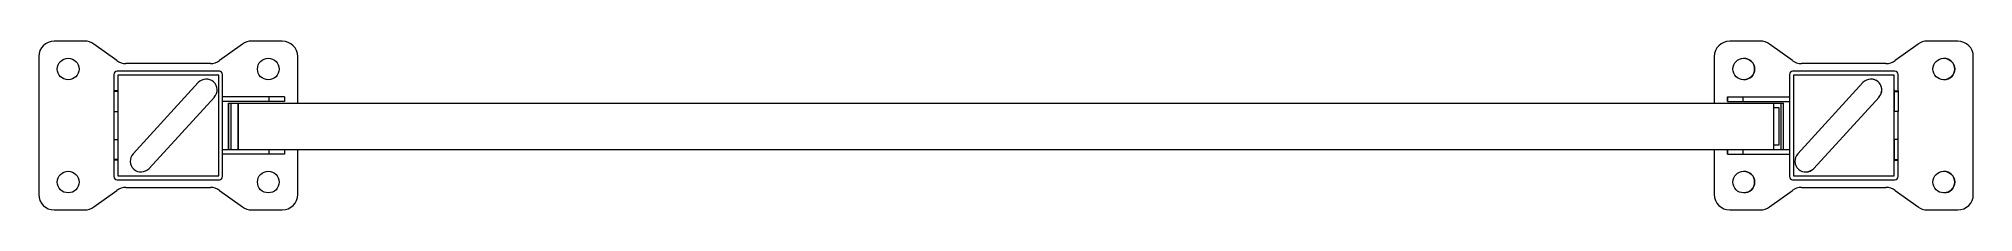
# Model space of a CAD drawing. Header units: millimetres. Extents: x -315 to 932, y -136 to -27.
import ezdxf

# ---------------------------------------------------------------- set-up
doc = ezdxf.new("R2010")
doc.units = ezdxf.units.MM

msp = doc.modelspace()

# ---------------------------------------------------------------- linework, layer by layer
at = {"color": 7, "linetype": 'Continuous', "lineweight": 15}
for p, q in [((-315, -37.3), (-315, -126.3)), ((-285.3, -27.3), (-305, -27.3)), ((-264.6, -39.9), (-279.4, -29.2)), ((-183.6, -29.2), (-198.4, -39.9)), ((-158, -27.3), (-177.8, -27.3)), ((-148, -67.3), (-148, -37.3)), ((765, -37.3), (765, -67.3)), ((765, -37.3), (765, -67.3)), ((765, -37.3), (765, -37.3)), ((794.7, -27.3), (775, -27.3)), ((815.4, -39.9), (800.6, -29.2)), ((896.4, -29.2), (881.6, -39.9)), ((896.4, -29.2), (881.6, -39.9)), ((896.4, -29.2), (896.4, -29.2)), ((922, -27.3), (902.2, -27.3)), ((932, -126.3), (932, -37.3)), ((-266.5, -48.8), (-266.5, -114.8)), ((-198.5, -46.8), (-264.5, -46.8)), ((-199, -49.3), (-264, -49.3)), ((-264, -49.3), (-264, -114.3)), ((-204.3, -41.8), (-258.8, -41.8)), ((-199, -114.3), (-199, -49.3)), ((-196.5, -114.8), (-196.5, -48.8)), ((813.5, -48.8), (813.5, -48.8)), ((813.5, -48.8), (813.5, -114.8)), ((813.5, -48.8), (813.5, -63.3)), ((881.5, -46.8), (815.5, -46.8)), ((881, -49.3), (816, -49.3)), ((816, -49.3), (816, -114.3)), ((875.7, -41.8), (821.2, -41.8)), ((881, -59.5), (881, -49.3)), ((881, -114.3), (881, -49.3)), ((881.6, -39.9), (881.6, -39.9)), ((883.5, -59.5), (883.5, -48.8)), ((-264, -59.5), (-266.5, -59.5)), ((-264, -59.8), (-266.5, -59.8)), ((-212.2, -54.1), (-254.2, -100.1)), ((860.8, -54.1), (818.8, -100.1)), ((881, -58.8), (881, -60.3)), ((881, -59.8), (881, -58.8)), ((881, -58.8), (881, -60.3)), ((881, -59.8), (881, -58.8)), ((881, -58.8), (881, -60.3)), ((881, -59.8), (881, -58.8)), ((881, -58.8), (881, -60.3)), ((881, -59.8), (881, -58.8)), ((881, -58.8), (881, -60.3)), ((881, -59.8), (881, -58.8)), ((881, -58.8), (881, -60.3)), ((881, -59.8), (881, -58.8)), ((881, -58.8), (881, -60.3)), ((881, -59.8), (881, -58.8)), ((881, -58.8), (881, -60.3)), ((881, -59.8), (881, -58.8)), ((881, -58.8), (881, -60.3)), ((881, -59.8), (881, -58.8)), ((881, -58.8), (881, -60.3)), ((881, -59.8), (881, -58.8)), ((881, -58.8), (881, -60.3)), ((881, -59.8), (881, -58.8)), ((881, -58.8), (881, -60.3)), ((881, -59.8), (881, -58.8)), ((881, -58.8), (881, -60.3)), ((881, -59.8), (881, -58.8)), ((881, -58.8), (881, -60.3)), ((881, -59.8), (881, -58.8)), ((881, -58.8), (881, -60.3)), ((881, -59.8), (881, -58.8)), ((881, -58.8), (881, -60.3)), ((881, -59.8), (881, -58.8)), ((881, -58.8), (881, -60.3)), ((881, -59.8), (881, -58.8)), ((881, -58.8), (881, -60.3)), ((881, -59.8), (881, -58.8)), ((881, -58.8), (881, -60.3)), ((881, -59.8), (881, -58.8)), ((881, -58.8), (881, -60.3)), ((881, -59.8), (881, -58.8)), ((881, -58.8), (881, -60.3)), ((881, -59.8), (881, -58.8)), ((881, -58.8), (881, -60.3)), ((881, -59.8), (881, -58.8)), ((881, -58.8), (881, -60.3)), ((881, -59.8), (881, -58.8)), ((881, -58.8), (881, -60.3)), ((881, -59.8), (881, -58.8)), ((881, -58.8), (881, -60.3)), ((881, -59.8), (881, -58.8)), ((881, -58.8), (881, -60.3)), ((881, -59.8), (881, -58.8)), ((881, -58.8), (881, -60.3)), ((881, -59.8), (881, -58.8)), ((881, -58.8), (881, -60.3)), ((881, -59.8), (881, -58.8)), ((881, -58.8), (881, -60.3)), ((881, -59.8), (881, -58.8)), ((881, -58.8), (881, -60.3)), ((881, -59.8), (881, -58.8)), ((881, -58.8), (881, -60.3)), ((881, -59.8), (881, -58.8)), ((881, -58.8), (881, -60.3)), ((881, -59.8), (881, -58.8)), ((881, -58.8), (881, -60.3)), ((881, -59.8), (881, -58.8)), ((881, -58.8), (881, -60.3)), ((881, -59.8), (881, -58.8)), ((881, -58.8), (881, -60.3)), ((881, -59.8), (881, -58.8)), ((881, -58.8), (881, -60.3)), ((881, -59.8), (881, -58.8)), ((881, -58.8), (881, -60.3)), ((881, -59.8), (881, -58.8)), ((881, -58.8), (881, -60.3)), ((881, -59.8), (881, -58.8)), ((881, -58.8), (881, -60.3)), ((881, -59.8), (881, -58.8)), ((881, -58.8), (881, -60.3)), ((881, -59.8), (881, -58.8)), ((881, -58.8), (881, -60.3)), ((881, -59.8), (881, -58.8)), ((881, -58.8), (881, -60.3)), ((881, -59.8), (881, -58.8)), ((881, -58.8), (881, -60.3)), ((881, -59.8), (881, -58.8)), ((881, -58.8), (881, -60.3)), ((881, -59.8), (881, -58.8)), ((881, -58.8), (881, -60.3)), ((881, -59.8), (881, -58.8)), ((881, -58.8), (881, -60.3)), ((881, -59.8), (881, -58.8)), ((881, -58.8), (881, -60.3)), ((881, -59.8), (881, -58.8)), ((881, -58.8), (881, -60.3)), ((881, -59.8), (881, -58.8)), ((881, -58.8), (881, -60.3)), ((881, -59.8), (881, -58.8)), ((881, -58.8), (881, -60.3)), ((881, -59.8), (881, -58.8)), ((881, -58.8), (881, -60.3)), ((881, -59.8), (881, -58.8)), ((881, -58.8), (881, -60.3)), ((881, -59.8), (881, -58.8)), ((881, -58.8), (881, -60.3)), ((881, -59.8), (881, -58.8)), ((881, -59.5), (883.5, -59.5)), ((881, -59.8), (881, -59.5)), ((881, -59.8), (883.5, -59.8)), ((881, -72.8), (881, -59.8)), ((881, -72.8), (881, -59.8)), ((881, -72.8), (881, -59.8)), ((881, -72.8), (881, -59.8)), ((881, -72.8), (881, -59.8)), ((881, -72.8), (881, -59.8)), ((881, -72.8), (881, -59.8)), ((881, -72.8), (881, -59.8)), ((881, -72.8), (881, -59.8)), ((881, -72.8), (881, -59.8)), ((881, -72.8), (881, -59.8)), ((881, -72.8), (881, -59.8)), ((881, -72.8), (881, -59.8)), ((881, -72.8), (881, -59.8)), ((881, -72.8), (881, -59.8)), ((881, -72.8), (881, -59.8)), ((881, -72.8), (881, -59.8)), ((881, -72.8), (881, -59.8)), ((881, -72.8), (881, -59.8)), ((881, -72.8), (881, -59.8)), ((881, -72.8), (881, -59.8)), ((881, -72.8), (881, -59.8)), ((881, -72.8), (881, -59.8)), ((881, -72.8), (881, -59.8)), ((881, -72.8), (881, -59.8)), ((881, -72.8), (881, -59.8)), ((881, -72.8), (881, -59.8)), ((881, -72.8), (881, -59.8)), ((881, -72.8), (881, -59.8)), ((881, -72.8), (881, -59.8)), ((881, -72.8), (881, -59.8)), ((881, -72.8), (881, -59.8)), ((881, -72.8), (881, -59.8)), ((881, -72.8), (881, -59.8)), ((881, -72.8), (881, -59.8)), ((881, -72.8), (881, -59.8)), ((881, -72.8), (881, -59.8)), ((881, -72.8), (881, -59.8)), ((881, -72.8), (881, -59.8)), ((881, -72.8), (881, -59.8)), ((881, -72.8), (881, -59.8)), ((881, -72.8), (881, -59.8)), ((881, -72.8), (881, -59.8)), ((881, -72.8), (881, -59.8)), ((881, -72.8), (881, -59.8)), ((881, -72.8), (881, -59.8)), ((881, -72.8), (881, -59.8)), ((881, -72.8), (881, -59.8)), ((881, -72.8), (881, -59.8)), ((881, -72.8), (881, -59.8)), ((881, -72.8), (881, -59.8)), ((881, -72.8), (881, -59.8)), ((881, -72.8), (881, -59.8)), ((881, -72.8), (881, -59.8)), ((881, -59.8), (881, -59.8)), ((881, -59.8), (881, -59.8)), ((881, -59.8), (881, -59.8)), ((881, -59.8), (881, -59.8)), ((881, -59.8), (881, -59.8)), ((881, -59.8), (881, -59.8)), ((881, -59.8), (881, -59.8)), ((881, -59.8), (881, -59.8)), ((881, -59.8), (881, -59.8)), ((881, -59.8), (881, -59.8)), ((881, -59.8), (881, -59.8)), ((881, -59.8), (881, -59.8)), ((881, -59.8), (881, -59.8)), ((881, -59.8), (881, -59.8)), ((881, -59.8), (881, -59.8)), ((881, -59.8), (881, -59.8)), ((881, -59.8), (881, -59.8)), ((881, -59.8), (881, -59.8)), ((881, -59.8), (881, -59.8)), ((881, -59.8), (881, -59.8)), ((881, -59.8), (881, -59.8)), ((881, -59.8), (881, -59.8)), ((881, -59.8), (881, -59.8)), ((881, -59.8), (881, -59.8)), ((881, -59.8), (881, -59.8)), ((881, -59.8), (881, -59.8)), ((881, -59.8), (881, -59.8)), ((881, -59.8), (881, -59.8)), ((881, -59.8), (881, -59.8)), ((881, -59.8), (881, -59.8)), ((881, -59.8), (881, -59.8)), ((881, -59.8), (881, -59.8)), ((881, -59.8), (881, -59.8)), ((881, -59.8), (881, -59.8)), ((881, -59.8), (881, -59.8)), ((881, -59.8), (881, -59.8)), ((881, -59.8), (881, -59.8)), ((881, -59.8), (881, -59.8)), ((881, -59.8), (881, -59.8)), ((881, -59.8), (881, -59.8)), ((881, -59.8), (881, -59.8)), ((881, -59.8), (881, -59.8)), ((881, -59.8), (881, -59.8)), ((881, -59.8), (881, -59.8)), ((881, -59.8), (881, -59.8)), ((881, -59.8), (881, -59.8)), ((881, -59.8), (881, -59.8)), ((881, -59.8), (881, -59.8)), ((881, -59.8), (881, -59.8)), ((881, -59.8), (881, -59.8)), ((881, -59.8), (881, -59.8)), ((881, -59.8), (881, -59.8)), ((881, -59.8), (881, -59.8)), ((881, -60.8), (881, -65.8)), ((881, -60.8), (881, -60.8)), ((881, -60.8), (881, -65.8)), ((881, -60.8), (881, -60.8)), ((881, -60.8), (881, -65.8)), ((881, -60.8), (881, -60.8)), ((881, -60.8), (881, -65.8)), ((881, -60.8), (881, -60.8)), ((881, -60.8), (881, -65.8)), ((881, -60.8), (881, -60.8)), ((881, -60.8), (881, -65.8)), ((881, -60.8), (881, -60.8)), ((881, -60.8), (881, -65.8)), ((881, -60.8), (881, -60.8)), ((881, -60.8), (881, -65.8)), ((881, -60.8), (881, -60.8)), ((881, -60.8), (881, -65.8)), ((881, -60.8), (881, -60.8)), ((881, -60.8), (881, -65.8)), ((881, -60.8), (881, -60.8)), ((881, -60.8), (881, -65.8)), ((881, -60.8), (881, -60.8)), ((881, -60.8), (881, -65.8)), ((881, -60.8), (881, -60.8)), ((881, -60.8), (881, -65.8)), ((881, -60.8), (881, -60.8)), ((881, -60.8), (881, -65.8)), ((881, -60.8), (881, -60.8)), ((881, -60.8), (881, -65.8)), ((881, -60.8), (881, -60.8)), ((881, -60.8), (881, -65.8)), ((881, -60.8), (881, -60.8)), ((881, -60.8), (881, -65.8)), ((881, -60.8), (881, -60.8)), ((881, -60.8), (881, -65.8)), ((881, -60.8), (881, -60.8)), ((881, -60.8), (881, -65.8)), ((881, -60.8), (881, -60.8)), ((881, -60.8), (881, -65.8)), ((881, -60.8), (881, -60.8)), ((881, -60.8), (881, -65.8)), ((881, -60.8), (881, -60.8)), ((881, -60.8), (881, -65.8)), ((881, -60.8), (881, -60.8)), ((881, -60.8), (881, -65.8)), ((881, -60.8), (881, -60.8)), ((881, -60.8), (881, -65.8)), ((881, -60.8), (881, -60.8)), ((881, -60.8), (881, -65.8)), ((881, -60.8), (881, -60.8)), ((881, -60.8), (881, -65.8)), ((881, -60.8), (881, -60.8)), ((881, -60.8), (881, -65.8)), ((881, -60.8), (881, -60.8)), ((881, -60.8), (881, -65.8)), ((881, -60.8), (881, -60.8)), ((881, -60.8), (881, -65.8)), ((881, -60.8), (881, -60.8)), ((881, -60.8), (881, -65.8)), ((881, -60.8), (881, -60.8)), ((881, -60.8), (881, -65.8)), ((881, -60.8), (881, -60.8)), ((881, -60.8), (881, -65.8)), ((881, -60.8), (881, -60.8)), ((881, -60.8), (881, -65.8)), ((881, -60.8), (881, -60.8)), ((881, -60.8), (881, -65.8)), ((881, -60.8), (881, -60.8)), ((881, -60.8), (881, -65.8)), ((881, -60.8), (881, -60.8)), ((881, -60.8), (881, -65.8)), ((881, -60.8), (881, -60.8)), ((881, -60.8), (881, -65.8)), ((881, -60.8), (881, -60.8)), ((881, -60.8), (881, -65.8)), ((881, -60.8), (881, -60.8)), ((881, -60.8), (881, -65.8)), ((881, -60.8), (881, -60.8)), ((881, -60.8), (881, -65.8)), ((881, -60.8), (881, -60.8)), ((881, -60.8), (881, -65.8)), ((881, -60.8), (881, -60.8)), ((881, -60.8), (881, -65.8)), ((881, -60.8), (881, -60.8)), ((881, -60.8), (881, -65.8)), ((881, -60.8), (881, -60.8)), ((881, -60.8), (881, -65.8)), ((881, -60.8), (881, -60.8)), ((881, -60.8), (881, -65.8)), ((881, -60.8), (881, -60.8)), ((881, -60.8), (881, -65.8)), ((881, -60.8), (881, -60.8)), ((881, -60.8), (881, -65.8)), ((881, -60.8), (881, -60.8)), ((881, -60.8), (881, -65.8)), ((881, -60.8), (881, -60.8)), ((881, -60.8), (881, -65.8)), ((881, -60.8), (881, -60.8)), ((881, -60.8), (881, -65.8)), ((881, -60.8), (881, -60.8)), ((881, -60.8), (881, -65.8)), ((881, -60.8), (881, -60.8)), ((881, -60.8), (881, -65.8)), ((881, -60.8), (881, -60.8)), ((881, -60.8), (881, -65.8)), ((881, -60.8), (881, -60.8)), ((883.5, -59.5), (883.5, -59.8)), ((883.5, -59.8), (883.5, -72.8)), ((-266.5, -72.8), (-264, -72.8)), ((-243.8, -109.5), (-201.8, -63.5)), ((-156.5, -63.3), (-196.5, -63.3)), ((-156.5, -66.3), (-196.5, -66.3)), ((-192.7, -97.3), (-192.7, -67.3)), ((-192.7, -67.3), (809.7, -67.3)), ((-192.7, -67.3), (-192.7, -97.3)), ((-191.1, -67.3), (-191.1, -97.3)), ((-186.5, -97.3), (-186.5, -67.3)), ((-186.5, -67.3), (-186.5, -97.3)), ((-186.5, -94.8), (-186.5, -69.8)), ((-186.5, -69.8), (-186.5, -69.8)), ((-186.5, -69.8), (-186.5, -94.8)), ((-166.5, -66.3), (-166.5, -63.3)), ((-156.5, -63.3), (-156.5, -66.3)), ((773.5, -66.3), (773.5, -63.3)), ((773.5, -63.3), (813.5, -63.3)), ((773.5, -63.3), (773.5, -66.3)), ((773.5, -66.3), (773.5, -63.3)), ((773.5, -63.3), (773.5, -66.3)), ((773.5, -63.3), (773.5, -63.3)), ((773.5, -66.3), (773.5, -63.3)), ((773.5, -63.3), (773.5, -66.3)), ((773.5, -63.3), (773.5, -63.3)), ((773.5, -66.3), (773.5, -63.3)), ((773.5, -63.3), (773.5, -66.3)), ((773.5, -63.3), (773.5, -63.3)), ((773.5, -66.3), (813.5, -66.3)), ((773.5, -66.3), (773.5, -66.3)), ((783.5, -63.3), (783.5, -66.3)), ((803.5, -97.3), (803.5, -67.3)), ((806.9, -70.3), (803.5, -70.3)), ((806.9, -94.3), (806.9, -70.3)), ((808.1, -97.3), (808.1, -67.3)), ((809.7, -97.3), (809.7, -67.3)), ((813.5, -63.3), (813.5, -66.3)), ((813.5, -66.3), (813.5, -97.3)), ((829.2, -109.5), (871.2, -63.5)), ((871.2, -63.5), (829.2, -109.5)), ((871.2, -63.5), (871.2, -63.5)), ((881, -65.8), (881, -65.8)), ((881, -65.8), (881, -65.8)), ((881, -65.8), (881, -65.8)), ((881, -65.8), (881, -65.8)), ((881, -65.8), (881, -65.8)), ((881, -65.8), (881, -65.8)), ((881, -65.8), (881, -65.8)), ((881, -65.8), (881, -65.8)), ((881, -65.8), (881, -65.8)), ((881, -65.8), (881, -65.8)), ((881, -65.8), (881, -65.8)), ((881, -65.8), (881, -65.8)), ((881, -65.8), (881, -65.8)), ((881, -65.8), (881, -65.8)), ((881, -65.8), (881, -65.8)), ((881, -65.8), (881, -65.8)), ((881, -65.8), (881, -65.8)), ((881, -65.8), (881, -65.8)), ((881, -65.8), (881, -65.8)), ((881, -65.8), (881, -65.8)), ((881, -65.8), (881, -65.8)), ((881, -65.8), (881, -65.8)), ((881, -65.8), (881, -65.8)), ((881, -65.8), (881, -65.8)), ((881, -65.8), (881, -65.8)), ((881, -65.8), (881, -65.8)), ((881, -65.8), (881, -65.8)), ((881, -65.8), (881, -65.8)), ((881, -65.8), (881, -65.8)), ((881, -65.8), (881, -65.8)), ((881, -65.8), (881, -65.8)), ((881, -65.8), (881, -65.8)), ((881, -65.8), (881, -65.8)), ((881, -65.8), (881, -65.8)), ((881, -65.8), (881, -65.8)), ((881, -65.8), (881, -65.8)), ((881, -65.8), (881, -65.8)), ((881, -65.8), (881, -65.8)), ((881, -65.8), (881, -65.8)), ((881, -65.8), (881, -65.8)), ((881, -65.8), (881, -65.8)), ((881, -65.8), (881, -65.8)), ((881, -65.8), (881, -65.8)), ((881, -65.8), (881, -65.8)), ((881, -65.8), (881, -65.8)), ((881, -65.8), (881, -65.8)), ((881, -65.8), (881, -65.8)), ((881, -65.8), (881, -65.8)), ((881, -65.8), (881, -65.8)), ((881, -65.8), (881, -65.8)), ((881, -65.8), (881, -65.8)), ((881, -65.8), (881, -65.8)), ((881, -65.8), (881, -65.8)), ((881, -66.8), (881, -72.8)), ((881, -66.8), (881, -72.8)), ((881, -66.8), (881, -72.8)), ((881, -66.8), (881, -72.8)), ((881, -66.8), (881, -72.8)), ((881, -66.8), (881, -72.8)), ((881, -66.8), (881, -72.8)), ((881, -66.8), (881, -72.8)), ((881, -66.8), (881, -72.8)), ((881, -66.8), (881, -72.8)), ((881, -66.8), (881, -72.8)), ((881, -66.8), (881, -72.8)), ((881, -66.8), (881, -72.8)), ((881, -66.8), (881, -72.8)), ((881, -66.8), (881, -72.8)), ((881, -66.8), (881, -72.8)), ((881, -66.8), (881, -72.8)), ((881, -66.8), (881, -72.8)), ((881, -66.8), (881, -72.8)), ((881, -66.8), (881, -72.8)), ((881, -66.8), (881, -72.8)), ((881, -66.8), (881, -72.8)), ((881, -66.8), (881, -72.8)), ((881, -66.8), (881, -72.8)), ((881, -66.8), (881, -72.8)), ((881, -66.8), (881, -72.8)), ((881, -66.8), (881, -72.8)), ((881, -66.8), (881, -72.8)), ((881, -66.8), (881, -72.8)), ((881, -66.8), (881, -72.8)), ((881, -66.8), (881, -72.8)), ((881, -66.8), (881, -72.8)), ((881, -66.8), (881, -72.8)), ((881, -66.8), (881, -72.8)), ((881, -66.8), (881, -72.8)), ((881, -66.8), (881, -72.8)), ((881, -66.8), (881, -72.8)), ((881, -66.8), (881, -72.8)), ((881, -66.8), (881, -72.8)), ((881, -66.8), (881, -72.8)), ((881, -66.8), (881, -72.8)), ((881, -66.8), (881, -72.8)), ((881, -66.8), (881, -72.8)), ((881, -66.8), (881, -72.8)), ((881, -66.8), (881, -72.8)), ((881, -66.8), (881, -72.8)), ((881, -66.8), (881, -72.8)), ((881, -66.8), (881, -72.8)), ((881, -66.8), (881, -72.8)), ((881, -66.8), (881, -72.8)), ((881, -66.8), (881, -72.8)), ((881, -66.8), (881, -72.8)), ((881, -66.8), (881, -72.8)), ((881, -90.8), (881, -72.8)), ((883.5, -72.8), (881, -72.8)), ((881, -72.8), (881, -72.8)), ((881, -72.8), (881, -72.8)), ((881, -72.8), (881, -72.8)), ((881, -72.8), (881, -72.8)), ((881, -72.8), (881, -72.8)), ((881, -72.8), (881, -72.8)), ((881, -72.8), (881, -72.8)), ((881, -72.8), (881, -72.8)), ((881, -72.8), (881, -72.8)), ((881, -72.8), (881, -72.8)), ((881, -72.8), (881, -72.8)), ((881, -72.8), (881, -72.8)), ((881, -72.8), (881, -72.8)), ((881, -72.8), (881, -72.8)), ((881, -72.8), (881, -72.8)), ((881, -72.8), (881, -72.8)), ((881, -72.8), (881, -72.8)), ((881, -72.8), (881, -72.8)), ((881, -72.8), (881, -72.8)), ((881, -72.8), (881, -72.8)), ((881, -72.8), (881, -72.8)), ((881, -72.8), (881, -72.8)), ((881, -72.8), (881, -72.8)), ((881, -72.8), (881, -72.8)), ((881, -72.8), (881, -72.8)), ((881, -72.8), (881, -72.8)), ((881, -72.8), (881, -72.8)), ((881, -72.8), (881, -72.8)), ((881, -72.8), (881, -72.8)), ((881, -72.8), (881, -72.8)), ((881, -72.8), (881, -72.8)), ((881, -72.8), (881, -72.8)), ((881, -72.8), (881, -72.8)), ((881, -72.8), (881, -72.8)), ((881, -72.8), (881, -72.8)), ((881, -72.8), (881, -72.8)), ((881, -72.8), (881, -72.8)), ((881, -72.8), (881, -72.8)), ((881, -72.8), (881, -72.8)), ((881, -72.8), (881, -72.8)), ((881, -72.8), (881, -72.8)), ((881, -72.8), (881, -72.8)), ((881, -72.8), (881, -72.8)), ((881, -72.8), (881, -72.8)), ((881, -72.8), (881, -72.8)), ((881, -72.8), (881, -72.8)), ((881, -72.8), (881, -72.8)), ((881, -72.8), (881, -72.8)), ((881, -72.8), (881, -72.8)), ((881, -72.8), (881, -72.8)), ((881, -72.8), (881, -72.8)), ((881, -72.8), (881, -72.8)), ((881, -72.8), (881, -72.8)), ((883.5, -90.8), (883.5, -72.8)), ((-266.5, -90.8), (-264, -90.8)), ((-196.5, -97.3), (813.5, -97.3)), ((-186.5, -94.8), (-186.5, -94.8)), ((-166.5, -100.3), (-166.5, -97.3)), ((-156.5, -97.3), (-156.5, -100.3)), ((-148, -126.3), (-148, -97.3)), ((765, -97.3), (765, -126.3)), ((765, -97.3), (765, -126.3)), ((773.5, -100.3), (773.5, -97.3)), ((773.5, -97.3), (773.5, -100.3)), ((773.5, -100.3), (773.5, -97.3)), ((773.5, -97.3), (773.5, -100.3)), ((773.5, -100.3), (773.5, -97.3)), ((773.5, -97.3), (773.5, -100.3)), ((773.5, -100.3), (773.5, -97.3)), ((773.5, -97.3), (773.5, -100.3)), ((783.5, -97.3), (783.5, -100.3)), ((803.5, -94.3), (806.9, -94.3)), ((813.5, -97.3), (813.5, -100.3)), ((883.5, -90.8), (881, -90.8)), ((881, -90.8), (881, -103.8)), ((881, -96.8), (881, -90.8)), ((881, -90.8), (881, -90.8)), ((881, -90.8), (881, -103.8)), ((881, -96.8), (881, -90.8)), ((881, -90.8), (881, -90.8)), ((881, -90.8), (881, -103.8)), ((881, -96.8), (881, -90.8)), ((881, -90.8), (881, -90.8)), ((881, -90.8), (881, -103.8)), ((881, -96.8), (881, -90.8)), ((881, -90.8), (881, -90.8)), ((881, -90.8), (881, -103.8)), ((881, -96.8), (881, -90.8)), ((881, -90.8), (881, -90.8)), ((881, -90.8), (881, -103.8)), ((881, -96.8), (881, -90.8)), ((881, -90.8), (881, -90.8)), ((881, -90.8), (881, -103.8)), ((881, -96.8), (881, -90.8)), ((881, -90.8), (881, -90.8)), ((881, -90.8), (881, -103.8)), ((881, -96.8), (881, -90.8)), ((881, -90.8), (881, -90.8)), ((881, -90.8), (881, -103.8)), ((881, -96.8), (881, -90.8)), ((881, -90.8), (881, -90.8)), ((881, -90.8), (881, -103.8)), ((881, -96.8), (881, -90.8)), ((881, -90.8), (881, -90.8)), ((881, -90.8), (881, -103.8)), ((881, -96.8), (881, -90.8)), ((881, -90.8), (881, -90.8)), ((881, -90.8), (881, -103.8)), ((881, -96.8), (881, -90.8)), ((881, -90.8), (881, -90.8)), ((881, -90.8), (881, -103.8)), ((881, -96.8), (881, -90.8)), ((881, -90.8), (881, -90.8)), ((881, -90.8), (881, -103.8)), ((881, -96.8), (881, -90.8)), ((881, -90.8), (881, -90.8)), ((881, -90.8), (881, -103.8)), ((881, -96.8), (881, -90.8)), ((881, -90.8), (881, -90.8)), ((881, -90.8), (881, -103.8)), ((881, -96.8), (881, -90.8)), ((881, -90.8), (881, -90.8)), ((881, -90.8), (881, -103.8)), ((881, -96.8), (881, -90.8)), ((881, -90.8), (881, -90.8)), ((881, -90.8), (881, -103.8)), ((881, -96.8), (881, -90.8)), ((881, -90.8), (881, -90.8)), ((881, -90.8), (881, -103.8)), ((881, -96.8), (881, -90.8)), ((881, -90.8), (881, -90.8)), ((881, -90.8), (881, -103.8)), ((881, -96.8), (881, -90.8)), ((881, -90.8), (881, -90.8)), ((881, -90.8), (881, -103.8)), ((881, -96.8), (881, -90.8)), ((881, -90.8), (881, -90.8)), ((881, -90.8), (881, -103.8)), ((881, -96.8), (881, -90.8)), ((881, -90.8), (881, -90.8)), ((881, -90.8), (881, -103.8)), ((881, -96.8), (881, -90.8)), ((881, -90.8), (881, -90.8)), ((881, -90.8), (881, -103.8)), ((881, -96.8), (881, -90.8)), ((881, -90.8), (881, -90.8)), ((881, -90.8), (881, -103.8)), ((881, -96.8), (881, -90.8)), ((881, -90.8), (881, -90.8)), ((881, -90.8), (881, -103.8)), ((881, -96.8), (881, -90.8)), ((881, -90.8), (881, -90.8)), ((881, -90.8), (881, -103.8)), ((881, -96.8), (881, -90.8)), ((881, -90.8), (881, -90.8)), ((881, -90.8), (881, -103.8)), ((881, -96.8), (881, -90.8)), ((881, -90.8), (881, -90.8)), ((881, -90.8), (881, -103.8)), ((881, -96.8), (881, -90.8)), ((881, -90.8), (881, -90.8)), ((881, -90.8), (881, -103.8)), ((881, -96.8), (881, -90.8)), ((881, -90.8), (881, -90.8)), ((881, -90.8), (881, -103.8)), ((881, -96.8), (881, -90.8)), ((881, -90.8), (881, -90.8)), ((881, -90.8), (881, -103.8)), ((881, -96.8), (881, -90.8)), ((881, -90.8), (881, -90.8)), ((881, -90.8), (881, -103.8)), ((881, -96.8), (881, -90.8)), ((881, -90.8), (881, -90.8)), ((881, -90.8), (881, -103.8)), ((881, -96.8), (881, -90.8)), ((881, -90.8), (881, -90.8)), ((881, -90.8), (881, -103.8)), ((881, -96.8), (881, -90.8)), ((881, -90.8), (881, -90.8)), ((881, -90.8), (881, -103.8)), ((881, -96.8), (881, -90.8)), ((881, -90.8), (881, -90.8)), ((881, -90.8), (881, -103.8)), ((881, -96.8), (881, -90.8)), ((881, -90.8), (881, -90.8)), ((881, -90.8), (881, -103.8)), ((881, -96.8), (881, -90.8)), ((881, -90.8), (881, -90.8)), ((881, -90.8), (881, -103.8)), ((881, -96.8), (881, -90.8)), ((881, -90.8), (881, -90.8)), ((881, -90.8), (881, -103.8)), ((881, -96.8), (881, -90.8)), ((881, -90.8), (881, -90.8)), ((881, -90.8), (881, -103.8)), ((881, -96.8), (881, -90.8)), ((881, -90.8), (881, -90.8)), ((881, -90.8), (881, -103.8)), ((881, -96.8), (881, -90.8)), ((881, -90.8), (881, -90.8)), ((881, -90.8), (881, -103.8)), ((881, -96.8), (881, -90.8)), ((881, -90.8), (881, -90.8)), ((881, -90.8), (881, -103.8)), ((881, -96.8), (881, -90.8)), ((881, -90.8), (881, -90.8)), ((881, -90.8), (881, -103.8)), ((881, -96.8), (881, -90.8)), ((881, -90.8), (881, -90.8)), ((881, -90.8), (881, -103.8)), ((881, -96.8), (881, -90.8)), ((881, -90.8), (881, -90.8)), ((881, -90.8), (881, -103.8)), ((881, -96.8), (881, -90.8)), ((881, -90.8), (881, -90.8)), ((881, -90.8), (881, -103.8)), ((881, -96.8), (881, -90.8)), ((881, -90.8), (881, -90.8)), ((881, -90.8), (881, -103.8)), ((881, -96.8), (881, -90.8)), ((881, -90.8), (881, -90.8)), ((881, -90.8), (881, -103.8)), ((881, -96.8), (881, -90.8)), ((881, -90.8), (881, -90.8)), ((881, -90.8), (881, -103.8)), ((881, -96.8), (881, -90.8)), ((881, -90.8), (881, -90.8)), ((881, -90.8), (881, -103.8)), ((881, -96.8), (881, -90.8)), ((881, -90.8), (881, -90.8)), ((881, -90.8), (881, -103.8)), ((881, -96.8), (881, -90.8)), ((881, -90.8), (881, -90.8)), ((881, -90.8), (881, -103.8)), ((881, -102.8), (881, -97.8)), ((881, -97.8), (881, -97.8)), ((881, -102.8), (881, -97.8)), ((881, -97.8), (881, -97.8)), ((881, -102.8), (881, -97.8)), ((881, -97.8), (881, -97.8)), ((881, -102.8), (881, -97.8)), ((881, -97.8), (881, -97.8)), ((881, -102.8), (881, -97.8)), ((881, -97.8), (881, -97.8)), ((881, -102.8), (881, -97.8)), ((881, -97.8), (881, -97.8)), ((881, -102.8), (881, -97.8)), ((881, -97.8), (881, -97.8)), ((881, -102.8), (881, -97.8)), ((881, -97.8), (881, -97.8)), ((881, -102.8), (881, -97.8)), ((881, -97.8), (881, -97.8)), ((881, -102.8), (881, -97.8)), ((881, -97.8), (881, -97.8)), ((881, -102.8), (881, -97.8)), ((881, -97.8), (881, -97.8)), ((881, -102.8), (881, -97.8)), ((881, -97.8), (881, -97.8)), ((881, -102.8), (881, -97.8)), ((881, -97.8), (881, -97.8)), ((881, -102.8), (881, -97.8)), ((881, -97.8), (881, -97.8)), ((881, -102.8), (881, -97.8)), ((881, -97.8), (881, -97.8)), ((881, -102.8), (881, -97.8)), ((881, -97.8), (881, -97.8)), ((881, -102.8), (881, -97.8)), ((881, -97.8), (881, -97.8)), ((881, -102.8), (881, -97.8)), ((881, -97.8), (881, -97.8)), ((881, -102.8), (881, -97.8)), ((881, -97.8), (881, -97.8)), ((881, -102.8), (881, -97.8)), ((881, -97.8), (881, -97.8)), ((881, -102.8), (881, -97.8)), ((881, -97.8), (881, -97.8)), ((881, -102.8), (881, -97.8)), ((881, -97.8), (881, -97.8)), ((881, -102.8), (881, -97.8)), ((881, -97.8), (881, -97.8)), ((881, -102.8), (881, -97.8)), ((881, -97.8), (881, -97.8)), ((881, -102.8), (881, -97.8)), ((881, -97.8), (881, -97.8)), ((881, -102.8), (881, -97.8)), ((881, -97.8), (881, -97.8)), ((881, -102.8), (881, -97.8)), ((881, -97.8), (881, -97.8)), ((881, -102.8), (881, -97.8)), ((881, -97.8), (881, -97.8)), ((881, -102.8), (881, -97.8)), ((881, -97.8), (881, -97.8)), ((881, -102.8), (881, -97.8)), ((881, -97.8), (881, -97.8)), ((881, -102.8), (881, -97.8)), ((881, -97.8), (881, -97.8)), ((881, -102.8), (881, -97.8)), ((881, -97.8), (881, -97.8)), ((881, -102.8), (881, -97.8)), ((881, -97.8), (881, -97.8)), ((881, -102.8), (881, -97.8)), ((881, -97.8), (881, -97.8)), ((881, -102.8), (881, -97.8)), ((881, -97.8), (881, -97.8)), ((881, -102.8), (881, -97.8)), ((881, -97.8), (881, -97.8)), ((881, -102.8), (881, -97.8)), ((881, -97.8), (881, -97.8)), ((881, -102.8), (881, -97.8)), ((881, -97.8), (881, -97.8)), ((881, -102.8), (881, -97.8)), ((881, -97.8), (881, -97.8)), ((881, -102.8), (881, -97.8)), ((881, -97.8), (881, -97.8)), ((881, -102.8), (881, -97.8)), ((881, -97.8), (881, -97.8)), ((881, -102.8), (881, -97.8)), ((881, -97.8), (881, -97.8)), ((881, -102.8), (881, -97.8)), ((881, -97.8), (881, -97.8)), ((881, -102.8), (881, -97.8)), ((881, -97.8), (881, -97.8)), ((881, -102.8), (881, -97.8)), ((881, -97.8), (881, -97.8)), ((881, -102.8), (881, -97.8)), ((881, -97.8), (881, -97.8)), ((881, -102.8), (881, -97.8)), ((881, -97.8), (881, -97.8)), ((881, -102.8), (881, -97.8)), ((881, -97.8), (881, -97.8)), ((881, -102.8), (881, -97.8)), ((881, -97.8), (881, -97.8)), ((881, -102.8), (881, -97.8)), ((881, -97.8), (881, -97.8)), ((881, -102.8), (881, -97.8)), ((881, -97.8), (881, -97.8)), ((881, -102.8), (881, -97.8)), ((881, -97.8), (881, -97.8)), ((881, -102.8), (881, -97.8)), ((881, -97.8), (881, -97.8)), ((883.5, -103.8), (883.5, -90.8)), ((-264, -103.8), (-266.5, -103.8)), ((-264, -104.1), (-266.5, -104.1)), ((-156.5, -100.3), (-196.5, -100.3)), ((773.5, -100.3), (813.5, -100.3)), ((773.5, -100.3), (773.5, -100.3)), ((773.5, -100.3), (773.5, -100.3)), ((773.5, -100.3), (773.5, -100.3)), ((813.5, -100.3), (813.5, -114.8)), ((829.2, -109.5), (829.2, -109.5)), ((881, -102.8), (881, -102.8)), ((881, -102.8), (881, -102.8)), ((881, -102.8), (881, -102.8)), ((881, -102.8), (881, -102.8)), ((881, -102.8), (881, -102.8)), ((881, -102.8), (881, -102.8)), ((881, -102.8), (881, -102.8)), ((881, -102.8), (881, -102.8)), ((881, -102.8), (881, -102.8)), ((881, -102.8), (881, -102.8)), ((881, -102.8), (881, -102.8)), ((881, -102.8), (881, -102.8)), ((881, -102.8), (881, -102.8)), ((881, -102.8), (881, -102.8)), ((881, -102.8), (881, -102.8)), ((881, -102.8), (881, -102.8)), ((881, -102.8), (881, -102.8)), ((881, -102.8), (881, -102.8)), ((881, -102.8), (881, -102.8)), ((881, -102.8), (881, -102.8)), ((881, -102.8), (881, -102.8)), ((881, -102.8), (881, -102.8)), ((881, -102.8), (881, -102.8)), ((881, -102.8), (881, -102.8)), ((881, -102.8), (881, -102.8)), ((881, -102.8), (881, -102.8)), ((881, -102.8), (881, -102.8)), ((881, -102.8), (881, -102.8)), ((881, -102.8), (881, -102.8)), ((881, -102.8), (881, -102.8)), ((881, -102.8), (881, -102.8)), ((881, -102.8), (881, -102.8)), ((881, -102.8), (881, -102.8)), ((881, -102.8), (881, -102.8)), ((881, -102.8), (881, -102.8)), ((881, -102.8), (881, -102.8)), ((881, -102.8), (881, -102.8)), ((881, -102.8), (881, -102.8)), ((881, -102.8), (881, -102.8)), ((881, -102.8), (881, -102.8)), ((881, -102.8), (881, -102.8)), ((881, -102.8), (881, -102.8)), ((881, -102.8), (881, -102.8)), ((881, -102.8), (881, -102.8)), ((881, -102.8), (881, -102.8)), ((881, -102.8), (881, -102.8)), ((881, -102.8), (881, -102.8)), ((881, -102.8), (881, -102.8)), ((881, -102.8), (881, -102.8)), ((881, -102.8), (881, -102.8)), ((881, -102.8), (881, -102.8)), ((881, -102.8), (881, -102.8)), ((881, -102.8), (881, -102.8)), ((881, -104.8), (881, -103.3)), ((881, -104.8), (881, -103.3)), ((881, -104.8), (881, -103.3)), ((881, -104.8), (881, -103.3)), ((881, -104.8), (881, -103.3)), ((881, -104.8), (881, -103.3)), ((881, -104.8), (881, -103.3)), ((881, -104.8), (881, -103.3)), ((881, -104.8), (881, -103.3)), ((881, -104.8), (881, -103.3)), ((881, -104.8), (881, -103.3)), ((881, -104.8), (881, -103.3)), ((881, -104.8), (881, -103.3)), ((881, -104.8), (881, -103.3)), ((881, -104.8), (881, -103.3)), ((881, -104.8), (881, -103.3)), ((881, -104.8), (881, -103.3)), ((881, -104.8), (881, -103.3)), ((881, -104.8), (881, -103.3)), ((881, -104.8), (881, -103.3)), ((881, -104.8), (881, -103.3)), ((881, -104.8), (881, -103.3)), ((881, -104.8), (881, -103.3)), ((881, -104.8), (881, -103.3)), ((881, -104.8), (881, -103.3)), ((881, -104.8), (881, -103.3)), ((881, -104.8), (881, -103.3)), ((881, -104.8), (881, -103.3)), ((881, -104.8), (881, -103.3)), ((881, -104.8), (881, -103.3)), ((881, -104.8), (881, -103.3)), ((881, -104.8), (881, -103.3)), ((881, -104.8), (881, -103.3)), ((881, -104.8), (881, -103.3)), ((881, -104.8), (881, -103.3)), ((881, -104.8), (881, -103.3)), ((881, -104.8), (881, -103.3)), ((881, -104.8), (881, -103.3)), ((881, -104.8), (881, -103.3)), ((881, -104.8), (881, -103.3)), ((881, -104.8), (881, -103.3)), ((881, -104.8), (881, -103.3)), ((881, -104.8), (881, -103.3)), ((881, -104.8), (881, -103.3)), ((881, -104.8), (881, -103.3)), ((881, -104.8), (881, -103.3)), ((881, -104.8), (881, -103.3)), ((881, -104.8), (881, -103.3)), ((881, -104.8), (881, -103.3)), ((881, -104.8), (881, -103.3)), ((881, -104.8), (881, -103.3)), ((881, -104.8), (881, -103.3)), ((881, -104.8), (881, -103.3)), ((881, -103.8), (883.5, -103.8)), ((881, -103.8), (881, -104.1)), ((881, -103.8), (881, -103.8)), ((881, -103.8), (881, -104.8)), ((881, -103.8), (881, -103.8)), ((881, -103.8), (881, -104.8)), ((881, -103.8), (881, -103.8)), ((881, -103.8), (881, -104.8)), ((881, -103.8), (881, -103.8)), ((881, -103.8), (881, -104.8)), ((881, -103.8), (881, -103.8)), ((881, -103.8), (881, -104.8)), ((881, -103.8), (881, -103.8)), ((881, -103.8), (881, -104.8)), ((881, -103.8), (881, -103.8)), ((881, -103.8), (881, -104.8)), ((881, -103.8), (881, -103.8)), ((881, -103.8), (881, -104.8)), ((881, -103.8), (881, -103.8)), ((881, -103.8), (881, -104.8)), ((881, -103.8), (881, -103.8)), ((881, -103.8), (881, -104.8)), ((881, -103.8), (881, -103.8)), ((881, -103.8), (881, -104.8)), ((881, -103.8), (881, -103.8)), ((881, -103.8), (881, -104.8)), ((881, -103.8), (881, -103.8)), ((881, -103.8), (881, -104.8)), ((881, -103.8), (881, -103.8)), ((881, -103.8), (881, -104.8)), ((881, -103.8), (881, -103.8)), ((881, -103.8), (881, -104.8)), ((881, -103.8), (881, -103.8)), ((881, -103.8), (881, -104.8)), ((881, -103.8), (881, -103.8)), ((881, -103.8), (881, -104.8)), ((881, -103.8), (881, -103.8)), ((881, -103.8), (881, -104.8)), ((881, -103.8), (881, -103.8)), ((881, -103.8), (881, -104.8)), ((881, -103.8), (881, -103.8)), ((881, -103.8), (881, -104.8)), ((881, -103.8), (881, -103.8)), ((881, -103.8), (881, -104.8)), ((881, -103.8), (881, -103.8)), ((881, -103.8), (881, -104.8)), ((881, -103.8), (881, -103.8)), ((881, -103.8), (881, -104.8)), ((881, -103.8), (881, -103.8)), ((881, -103.8), (881, -104.8)), ((881, -103.8), (881, -103.8)), ((881, -103.8), (881, -104.8)), ((881, -103.8), (881, -103.8)), ((881, -103.8), (881, -104.8)), ((881, -103.8), (881, -103.8)), ((881, -103.8), (881, -104.8)), ((881, -103.8), (881, -103.8)), ((881, -103.8), (881, -104.8)), ((881, -103.8), (881, -103.8)), ((881, -103.8), (881, -104.8)), ((881, -103.8), (881, -103.8)), ((881, -103.8), (881, -104.8)), ((881, -103.8), (881, -103.8)), ((881, -103.8), (881, -104.8)), ((881, -103.8), (881, -103.8)), ((881, -103.8), (881, -104.8)), ((881, -103.8), (881, -103.8)), ((881, -103.8), (881, -104.8)), ((881, -103.8), (881, -103.8)), ((881, -103.8), (881, -104.8)), ((881, -103.8), (881, -103.8)), ((881, -103.8), (881, -104.8)), ((881, -103.8), (881, -103.8)), ((881, -103.8), (881, -104.8)), ((881, -103.8), (881, -103.8)), ((881, -103.8), (881, -104.8)), ((881, -103.8), (881, -103.8)), ((881, -103.8), (881, -104.8)), ((881, -103.8), (881, -103.8)), ((881, -103.8), (881, -104.8)), ((881, -103.8), (881, -103.8)), ((881, -103.8), (881, -104.8)), ((881, -103.8), (881, -103.8)), ((881, -103.8), (881, -104.8)), ((881, -103.8), (881, -103.8)), ((881, -103.8), (881, -104.8)), ((881, -103.8), (881, -103.8)), ((881, -103.8), (881, -104.8)), ((881, -103.8), (881, -103.8)), ((881, -103.8), (881, -104.8)), ((881, -103.8), (881, -103.8)), ((881, -103.8), (881, -104.8)), ((881, -103.8), (881, -103.8)), ((881, -103.8), (881, -104.8)), ((881, -103.8), (881, -103.8)), ((881, -103.8), (881, -104.8)), ((881, -103.8), (881, -103.8)), ((881, -103.8), (881, -104.8)), ((881, -103.8), (881, -103.8)), ((881, -103.8), (881, -104.8)), ((881, -103.8), (881, -103.8)), ((881, -103.8), (881, -104.8)), ((881, -103.8), (881, -103.8)), ((881, -103.8), (881, -104.8)), ((881, -103.8), (881, -103.8)), ((881, -103.8), (881, -104.8)), ((881, -103.8), (881, -103.8)), ((881, -103.8), (881, -104.8)), ((881, -114.3), (881, -104.1)), ((881, -104.1), (883.5, -104.1)), ((883.5, -104.1), (883.5, -103.8)), ((883.5, -114.8), (883.5, -104.1)), ((-279.4, -134.4), (-264.6, -123.7)), ((-264.5, -116.8), (-198.5, -116.8)), ((-264, -114.3), (-199, -114.3)), ((-258.8, -121.8), (-204.3, -121.8)), ((-198.4, -123.7), (-183.6, -134.4)), ((800.6, -134.4), (815.4, -123.7)), ((813.5, -114.8), (813.5, -114.8)), ((815.5, -116.8), (881.5, -116.8)), ((816, -114.3), (881, -114.3)), ((821.2, -121.8), (875.7, -121.8)), ((881.6, -123.7), (896.4, -134.4)), ((881.6, -123.7), (881.6, -123.7)), ((881.6, -123.7), (896.4, -134.4)), ((-305, -136.3), (-285.3, -136.3)), ((-177.8, -136.3), (-158, -136.3)), ((765, -126.3), (765, -126.3)), ((775, -136.3), (794.7, -136.3)), ((896.4, -134.4), (896.4, -134.4)), ((902.2, -136.3), (922, -136.3))]:
    msp.add_line(p, q, dxfattribs=at)
at = {"color": 7, "linetype": 'Continuous', "lineweight": 15, "flags": 128}
for points in [[(881, -60.3), (881, -60.4), (881, -60.5), (881, -60.6), (881, -60.6), (881, -60.7), (881, -60.8), (881, -60.8), (881, -60.8)], [(881, -60.3), (881, -60.4), (881, -60.5), (881, -60.6), (881, -60.6), (881, -60.7), (881, -60.8), (881, -60.8), (881, -60.8)], [(881, -60.3), (881, -60.4), (881, -60.5), (881, -60.6), (881, -60.6), (881, -60.7), (881, -60.8), (881, -60.8), (881, -60.8)], [(881, -60.3), (881, -60.4), (881, -60.5), (881, -60.6), (881, -60.6), (881, -60.7), (881, -60.8), (881, -60.8), (881, -60.8)], [(881, -60.3), (881, -60.4), (881, -60.5), (881, -60.6), (881, -60.6), (881, -60.7), (881, -60.8), (881, -60.8), (881, -60.8)], [(881, -60.3), (881, -60.4), (881, -60.5), (881, -60.6), (881, -60.6), (881, -60.7), (881, -60.8), (881, -60.8), (881, -60.8)], [(881, -60.3), (881, -60.4), (881, -60.5), (881, -60.6), (881, -60.6), (881, -60.7), (881, -60.8), (881, -60.8), (881, -60.8)], [(881, -60.3), (881, -60.4), (881, -60.5), (881, -60.6), (881, -60.6), (881, -60.7), (881, -60.8), (881, -60.8), (881, -60.8)], [(881, -60.3), (881, -60.4), (881, -60.5), (881, -60.6), (881, -60.6), (881, -60.7), (881, -60.8), (881, -60.8), (881, -60.8)], [(881, -60.3), (881, -60.4), (881, -60.5), (881, -60.6), (881, -60.6), (881, -60.7), (881, -60.8), (881, -60.8), (881, -60.8)], [(881, -60.3), (881, -60.4), (881, -60.5), (881, -60.6), (881, -60.6), (881, -60.7), (881, -60.8), (881, -60.8), (881, -60.8)], [(881, -60.3), (881, -60.4), (881, -60.5), (881, -60.6), (881, -60.6), (881, -60.7), (881, -60.8), (881, -60.8), (881, -60.8)], [(881, -60.3), (881, -60.4), (881, -60.5), (881, -60.6), (881, -60.6), (881, -60.7), (881, -60.8), (881, -60.8), (881, -60.8)], [(881, -60.3), (881, -60.4), (881, -60.5), (881, -60.6), (881, -60.6), (881, -60.7), (881, -60.8), (881, -60.8), (881, -60.8)], [(881, -60.3), (881, -60.4), (881, -60.5), (881, -60.6), (881, -60.6), (881, -60.7), (881, -60.8), (881, -60.8), (881, -60.8)], [(881, -60.3), (881, -60.4), (881, -60.5), (881, -60.6), (881, -60.6), (881, -60.7), (881, -60.8), (881, -60.8), (881, -60.8)], [(881, -60.3), (881, -60.4), (881, -60.5), (881, -60.6), (881, -60.6), (881, -60.7), (881, -60.8), (881, -60.8), (881, -60.8)], [(881, -60.3), (881, -60.4), (881, -60.5), (881, -60.6), (881, -60.6), (881, -60.7), (881, -60.8), (881, -60.8), (881, -60.8)], [(881, -60.3), (881, -60.4), (881, -60.5), (881, -60.6), (881, -60.6), (881, -60.7), (881, -60.8), (881, -60.8), (881, -60.8)], [(881, -60.3), (881, -60.4), (881, -60.5), (881, -60.6), (881, -60.6), (881, -60.7), (881, -60.8), (881, -60.8), (881, -60.8)], [(881, -60.3), (881, -60.4), (881, -60.5), (881, -60.6), (881, -60.6), (881, -60.7), (881, -60.8), (881, -60.8), (881, -60.8)], [(881, -60.3), (881, -60.4), (881, -60.5), (881, -60.6), (881, -60.6), (881, -60.7), (881, -60.8), (881, -60.8), (881, -60.8)], [(881, -60.3), (881, -60.4), (881, -60.5), (881, -60.6), (881, -60.6), (881, -60.7), (881, -60.8), (881, -60.8), (881, -60.8)], [(881, -60.3), (881, -60.4), (881, -60.5), (881, -60.6), (881, -60.6), (881, -60.7), (881, -60.8), (881, -60.8), (881, -60.8)], [(881, -60.3), (881, -60.4), (881, -60.5), (881, -60.6), (881, -60.6), (881, -60.7), (881, -60.8), (881, -60.8), (881, -60.8)], [(881, -60.3), (881, -60.4), (881, -60.5), (881, -60.6), (881, -60.6), (881, -60.7), (881, -60.8), (881, -60.8), (881, -60.8)], [(881, -60.3), (881, -60.4), (881, -60.5), (881, -60.6), (881, -60.6), (881, -60.7), (881, -60.8), (881, -60.8), (881, -60.8)], [(881, -60.3), (881, -60.4), (881, -60.5), (881, -60.6), (881, -60.6), (881, -60.7), (881, -60.8), (881, -60.8), (881, -60.8)], [(881, -60.3), (881, -60.4), (881, -60.5), (881, -60.6), (881, -60.6), (881, -60.7), (881, -60.8), (881, -60.8), (881, -60.8)], [(881, -60.3), (881, -60.4), (881, -60.5), (881, -60.6), (881, -60.6), (881, -60.7), (881, -60.8), (881, -60.8), (881, -60.8)], [(881, -60.3), (881, -60.4), (881, -60.5), (881, -60.6), (881, -60.6), (881, -60.7), (881, -60.8), (881, -60.8), (881, -60.8)], [(881, -60.3), (881, -60.4), (881, -60.5), (881, -60.6), (881, -60.6), (881, -60.7), (881, -60.8), (881, -60.8), (881, -60.8)], [(881, -60.3), (881, -60.4), (881, -60.5), (881, -60.6), (881, -60.6), (881, -60.7), (881, -60.8), (881, -60.8), (881, -60.8)], [(881, -60.3), (881, -60.4), (881, -60.5), (881, -60.6), (881, -60.6), (881, -60.7), (881, -60.8), (881, -60.8), (881, -60.8)], [(881, -60.3), (881, -60.4), (881, -60.5), (881, -60.6), (881, -60.6), (881, -60.7), (881, -60.8), (881, -60.8), (881, -60.8)], [(881, -60.3), (881, -60.4), (881, -60.5), (881, -60.6), (881, -60.6), (881, -60.7), (881, -60.8), (881, -60.8), (881, -60.8)], [(881, -60.3), (881, -60.4), (881, -60.5), (881, -60.6), (881, -60.6), (881, -60.7), (881, -60.8), (881, -60.8), (881, -60.8)], [(881, -60.3), (881, -60.4), (881, -60.5), (881, -60.6), (881, -60.6), (881, -60.7), (881, -60.8), (881, -60.8), (881, -60.8)], [(881, -60.3), (881, -60.4), (881, -60.5), (881, -60.6), (881, -60.6), (881, -60.7), (881, -60.8), (881, -60.8), (881, -60.8)], [(881, -60.3), (881, -60.4), (881, -60.5), (881, -60.6), (881, -60.6), (881, -60.7), (881, -60.8), (881, -60.8), (881, -60.8)], [(881, -60.3), (881, -60.4), (881, -60.5), (881, -60.6), (881, -60.6), (881, -60.7), (881, -60.8), (881, -60.8), (881, -60.8)], [(881, -60.3), (881, -60.4), (881, -60.5), (881, -60.6), (881, -60.6), (881, -60.7), (881, -60.8), (881, -60.8), (881, -60.8)], [(881, -60.3), (881, -60.4), (881, -60.5), (881, -60.6), (881, -60.6), (881, -60.7), (881, -60.8), (881, -60.8), (881, -60.8)], [(881, -60.3), (881, -60.4), (881, -60.5), (881, -60.6), (881, -60.6), (881, -60.7), (881, -60.8), (881, -60.8), (881, -60.8)], [(881, -60.3), (881, -60.4), (881, -60.5), (881, -60.6), (881, -60.6), (881, -60.7), (881, -60.8), (881, -60.8), (881, -60.8)], [(881, -60.3), (881, -60.4), (881, -60.5), (881, -60.6), (881, -60.6), (881, -60.7), (881, -60.8), (881, -60.8), (881, -60.8)], [(881, -60.3), (881, -60.4), (881, -60.5), (881, -60.6), (881, -60.6), (881, -60.7), (881, -60.8), (881, -60.8), (881, -60.8)], [(881, -60.3), (881, -60.4), (881, -60.5), (881, -60.6), (881, -60.6), (881, -60.7), (881, -60.8), (881, -60.8), (881, -60.8)], [(881, -60.3), (881, -60.4), (881, -60.5), (881, -60.6), (881, -60.6), (881, -60.7), (881, -60.8), (881, -60.8), (881, -60.8)], [(881, -60.3), (881, -60.4), (881, -60.5), (881, -60.6), (881, -60.6), (881, -60.7), (881, -60.8), (881, -60.8), (881, -60.8)], [(881, -60.3), (881, -60.4), (881, -60.5), (881, -60.6), (881, -60.6), (881, -60.7), (881, -60.8), (881, -60.8), (881, -60.8)], [(881, -60.3), (881, -60.4), (881, -60.5), (881, -60.6), (881, -60.6), (881, -60.7), (881, -60.8), (881, -60.8), (881, -60.8)], [(881, -60.3), (881, -60.4), (881, -60.5), (881, -60.6), (881, -60.6), (881, -60.7), (881, -60.8), (881, -60.8), (881, -60.8)], [(881, -65.8), (881, -65.8), (881, -65.9), (881, -66), (881, -66.1), (881, -66.2), (881, -66.4), (881, -66.6), (881, -66.8)], [(881, -65.8), (881, -65.8), (881, -65.9), (881, -66), (881, -66.1), (881, -66.2), (881, -66.4), (881, -66.6), (881, -66.8)], [(881, -65.8), (881, -65.8), (881, -65.9), (881, -66), (881, -66.1), (881, -66.2), (881, -66.4), (881, -66.6), (881, -66.8)], [(881, -65.8), (881, -65.8), (881, -65.9), (881, -66), (881, -66.1), (881, -66.2), (881, -66.4), (881, -66.6), (881, -66.8)], [(881, -65.8), (881, -65.8), (881, -65.9), (881, -66), (881, -66.1), (881, -66.2), (881, -66.4), (881, -66.6), (881, -66.8)], [(881, -65.8), (881, -65.8), (881, -65.9), (881, -66), (881, -66.1), (881, -66.2), (881, -66.4), (881, -66.6), (881, -66.8)], [(881, -65.8), (881, -65.8), (881, -65.9), (881, -66), (881, -66.1), (881, -66.2), (881, -66.4), (881, -66.6), (881, -66.8)], [(881, -65.8), (881, -65.8), (881, -65.9), (881, -66), (881, -66.1), (881, -66.2), (881, -66.4), (881, -66.6), (881, -66.8)], [(881, -65.8), (881, -65.8), (881, -65.9), (881, -66), (881, -66.1), (881, -66.2), (881, -66.4), (881, -66.6), (881, -66.8)], [(881, -65.8), (881, -65.8), (881, -65.9), (881, -66), (881, -66.1), (881, -66.2), (881, -66.4), (881, -66.6), (881, -66.8)], [(881, -65.8), (881, -65.8), (881, -65.9), (881, -66), (881, -66.1), (881, -66.2), (881, -66.4), (881, -66.6), (881, -66.8)], [(881, -65.8), (881, -65.8), (881, -65.9), (881, -66), (881, -66.1), (881, -66.2), (881, -66.4), (881, -66.6), (881, -66.8)], [(881, -65.8), (881, -65.8), (881, -65.9), (881, -66), (881, -66.1), (881, -66.2), (881, -66.4), (881, -66.6), (881, -66.8)], [(881, -65.8), (881, -65.8), (881, -65.9), (881, -66), (881, -66.1), (881, -66.2), (881, -66.4), (881, -66.6), (881, -66.8)], [(881, -65.8), (881, -65.8), (881, -65.9), (881, -66), (881, -66.1), (881, -66.2), (881, -66.4), (881, -66.6), (881, -66.8)], [(881, -65.8), (881, -65.8), (881, -65.9), (881, -66), (881, -66.1), (881, -66.2), (881, -66.4), (881, -66.6), (881, -66.8)], [(881, -65.8), (881, -65.8), (881, -65.9), (881, -66), (881, -66.1), (881, -66.2), (881, -66.4), (881, -66.6), (881, -66.8)], [(881, -65.8), (881, -65.8), (881, -65.9), (881, -66), (881, -66.1), (881, -66.2), (881, -66.4), (881, -66.6), (881, -66.8)], [(881, -65.8), (881, -65.8), (881, -65.9), (881, -66), (881, -66.1), (881, -66.2), (881, -66.4), (881, -66.6), (881, -66.8)], [(881, -65.8), (881, -65.8), (881, -65.9), (881, -66), (881, -66.1), (881, -66.2), (881, -66.4), (881, -66.6), (881, -66.8)], [(881, -65.8), (881, -65.8), (881, -65.9), (881, -66), (881, -66.1), (881, -66.2), (881, -66.4), (881, -66.6), (881, -66.8)], [(881, -65.8), (881, -65.8), (881, -65.9), (881, -66), (881, -66.1), (881, -66.2), (881, -66.4), (881, -66.6), (881, -66.8)], [(881, -65.8), (881, -65.8), (881, -65.9), (881, -66), (881, -66.1), (881, -66.2), (881, -66.4), (881, -66.6), (881, -66.8)], [(881, -65.8), (881, -65.8), (881, -65.9), (881, -66), (881, -66.1), (881, -66.2), (881, -66.4), (881, -66.6), (881, -66.8)], [(881, -65.8), (881, -65.8), (881, -65.9), (881, -66), (881, -66.1), (881, -66.2), (881, -66.4), (881, -66.6), (881, -66.8)], [(881, -65.8), (881, -65.8), (881, -65.9), (881, -66), (881, -66.1), (881, -66.2), (881, -66.4), (881, -66.6), (881, -66.8)], [(881, -65.8), (881, -65.8), (881, -65.9), (881, -66), (881, -66.1), (881, -66.2), (881, -66.4), (881, -66.6), (881, -66.8)], [(881, -65.8), (881, -65.8), (881, -65.9), (881, -66), (881, -66.1), (881, -66.2), (881, -66.4), (881, -66.6), (881, -66.8)], [(881, -65.8), (881, -65.8), (881, -65.9), (881, -66), (881, -66.1), (881, -66.2), (881, -66.4), (881, -66.6), (881, -66.8)], [(881, -65.8), (881, -65.8), (881, -65.9), (881, -66), (881, -66.1), (881, -66.2), (881, -66.4), (881, -66.6), (881, -66.8)], [(881, -65.8), (881, -65.8), (881, -65.9), (881, -66), (881, -66.1), (881, -66.2), (881, -66.4), (881, -66.6), (881, -66.8)], [(881, -65.8), (881, -65.8), (881, -65.9), (881, -66), (881, -66.1), (881, -66.2), (881, -66.4), (881, -66.6), (881, -66.8)], [(881, -65.8), (881, -65.8), (881, -65.9), (881, -66), (881, -66.1), (881, -66.2), (881, -66.4), (881, -66.6), (881, -66.8)], [(881, -65.8), (881, -65.8), (881, -65.9), (881, -66), (881, -66.1), (881, -66.2), (881, -66.4), (881, -66.6), (881, -66.8)], [(881, -65.8), (881, -65.8), (881, -65.9), (881, -66), (881, -66.1), (881, -66.2), (881, -66.4), (881, -66.6), (881, -66.8)], [(881, -65.8), (881, -65.8), (881, -65.9), (881, -66), (881, -66.1), (881, -66.2), (881, -66.4), (881, -66.6), (881, -66.8)], [(881, -65.8), (881, -65.8), (881, -65.9), (881, -66), (881, -66.1), (881, -66.2), (881, -66.4), (881, -66.6), (881, -66.8)], [(881, -65.8), (881, -65.8), (881, -65.9), (881, -66), (881, -66.1), (881, -66.2), (881, -66.4), (881, -66.6), (881, -66.8)], [(881, -65.8), (881, -65.8), (881, -65.9), (881, -66), (881, -66.1), (881, -66.2), (881, -66.4), (881, -66.6), (881, -66.8)], [(881, -65.8), (881, -65.8), (881, -65.9), (881, -66), (881, -66.1), (881, -66.2), (881, -66.4), (881, -66.6), (881, -66.8)], [(881, -65.8), (881, -65.8), (881, -65.9), (881, -66), (881, -66.1), (881, -66.2), (881, -66.4), (881, -66.6), (881, -66.8)], [(881, -65.8), (881, -65.8), (881, -65.9), (881, -66), (881, -66.1), (881, -66.2), (881, -66.4), (881, -66.6), (881, -66.8)], [(881, -65.8), (881, -65.8), (881, -65.9), (881, -66), (881, -66.1), (881, -66.2), (881, -66.4), (881, -66.6), (881, -66.8)], [(881, -65.8), (881, -65.8), (881, -65.9), (881, -66), (881, -66.1), (881, -66.2), (881, -66.4), (881, -66.6), (881, -66.8)], [(881, -65.8), (881, -65.8), (881, -65.9), (881, -66), (881, -66.1), (881, -66.2), (881, -66.4), (881, -66.6), (881, -66.8)], [(881, -65.8), (881, -65.8), (881, -65.9), (881, -66), (881, -66.1), (881, -66.2), (881, -66.4), (881, -66.6), (881, -66.8)], [(881, -65.8), (881, -65.8), (881, -65.9), (881, -66), (881, -66.1), (881, -66.2), (881, -66.4), (881, -66.6), (881, -66.8)], [(881, -65.8), (881, -65.8), (881, -65.9), (881, -66), (881, -66.1), (881, -66.2), (881, -66.4), (881, -66.6), (881, -66.8)], [(881, -65.8), (881, -65.8), (881, -65.9), (881, -66), (881, -66.1), (881, -66.2), (881, -66.4), (881, -66.6), (881, -66.8)], [(881, -65.8), (881, -65.8), (881, -65.9), (881, -66), (881, -66.1), (881, -66.2), (881, -66.4), (881, -66.6), (881, -66.8)], [(881, -65.8), (881, -65.8), (881, -65.9), (881, -66), (881, -66.1), (881, -66.2), (881, -66.4), (881, -66.6), (881, -66.8)], [(881, -65.8), (881, -65.8), (881, -65.9), (881, -66), (881, -66.1), (881, -66.2), (881, -66.4), (881, -66.6), (881, -66.8)], [(881, -65.8), (881, -65.8), (881, -65.9), (881, -66), (881, -66.1), (881, -66.2), (881, -66.4), (881, -66.6), (881, -66.8)], [(881, -97.8), (881, -97.8), (881, -97.7), (881, -97.6), (881, -97.5), (881, -97.3), (881, -97.2), (881, -97), (881, -96.8)], [(881, -97.8), (881, -97.8), (881, -97.7), (881, -97.6), (881, -97.5), (881, -97.3), (881, -97.2), (881, -97), (881, -96.8)], [(881, -97.8), (881, -97.8), (881, -97.7), (881, -97.6), (881, -97.5), (881, -97.3), (881, -97.2), (881, -97), (881, -96.8)], [(881, -97.8), (881, -97.8), (881, -97.7), (881, -97.6), (881, -97.5), (881, -97.3), (881, -97.2), (881, -97), (881, -96.8)], [(881, -97.8), (881, -97.8), (881, -97.7), (881, -97.6), (881, -97.5), (881, -97.3), (881, -97.2), (881, -97), (881, -96.8)], [(881, -97.8), (881, -97.8), (881, -97.7), (881, -97.6), (881, -97.5), (881, -97.3), (881, -97.2), (881, -97), (881, -96.8)], [(881, -97.8), (881, -97.8), (881, -97.7), (881, -97.6), (881, -97.5), (881, -97.3), (881, -97.2), (881, -97), (881, -96.8)], [(881, -97.8), (881, -97.8), (881, -97.7), (881, -97.6), (881, -97.5), (881, -97.3), (881, -97.2), (881, -97), (881, -96.8)], [(881, -97.8), (881, -97.8), (881, -97.7), (881, -97.6), (881, -97.5), (881, -97.3), (881, -97.2), (881, -97), (881, -96.8)], [(881, -97.8), (881, -97.8), (881, -97.7), (881, -97.6), (881, -97.5), (881, -97.3), (881, -97.2), (881, -97), (881, -96.8)], [(881, -97.8), (881, -97.8), (881, -97.7), (881, -97.6), (881, -97.5), (881, -97.3), (881, -97.2), (881, -97), (881, -96.8)], [(881, -97.8), (881, -97.8), (881, -97.7), (881, -97.6), (881, -97.5), (881, -97.3), (881, -97.2), (881, -97), (881, -96.8)], [(881, -97.8), (881, -97.8), (881, -97.7), (881, -97.6), (881, -97.5), (881, -97.3), (881, -97.2), (881, -97), (881, -96.8)], [(881, -97.8), (881, -97.8), (881, -97.7), (881, -97.6), (881, -97.5), (881, -97.3), (881, -97.2), (881, -97), (881, -96.8)], [(881, -97.8), (881, -97.8), (881, -97.7), (881, -97.6), (881, -97.5), (881, -97.3), (881, -97.2), (881, -97), (881, -96.8)], [(881, -97.8), (881, -97.8), (881, -97.7), (881, -97.6), (881, -97.5), (881, -97.3), (881, -97.2), (881, -97), (881, -96.8)], [(881, -97.8), (881, -97.8), (881, -97.7), (881, -97.6), (881, -97.5), (881, -97.3), (881, -97.2), (881, -97), (881, -96.8)], [(881, -97.8), (881, -97.8), (881, -97.7), (881, -97.6), (881, -97.5), (881, -97.3), (881, -97.2), (881, -97), (881, -96.8)], [(881, -97.8), (881, -97.8), (881, -97.7), (881, -97.6), (881, -97.5), (881, -97.3), (881, -97.2), (881, -97), (881, -96.8)], [(881, -97.8), (881, -97.8), (881, -97.7), (881, -97.6), (881, -97.5), (881, -97.3), (881, -97.2), (881, -97), (881, -96.8)], [(881, -97.8), (881, -97.8), (881, -97.7), (881, -97.6), (881, -97.5), (881, -97.3), (881, -97.2), (881, -97), (881, -96.8)], [(881, -97.8), (881, -97.8), (881, -97.7), (881, -97.6), (881, -97.5), (881, -97.3), (881, -97.2), (881, -97), (881, -96.8)], [(881, -97.8), (881, -97.8), (881, -97.7), (881, -97.6), (881, -97.5), (881, -97.3), (881, -97.2), (881, -97), (881, -96.8)], [(881, -97.8), (881, -97.8), (881, -97.7), (881, -97.6), (881, -97.5), (881, -97.3), (881, -97.2), (881, -97), (881, -96.8)], [(881, -97.8), (881, -97.8), (881, -97.7), (881, -97.6), (881, -97.5), (881, -97.3), (881, -97.2), (881, -97), (881, -96.8)], [(881, -97.8), (881, -97.8), (881, -97.7), (881, -97.6), (881, -97.5), (881, -97.3), (881, -97.2), (881, -97), (881, -96.8)], [(881, -97.8), (881, -97.8), (881, -97.7), (881, -97.6), (881, -97.5), (881, -97.3), (881, -97.2), (881, -97), (881, -96.8)], [(881, -97.8), (881, -97.8), (881, -97.7), (881, -97.6), (881, -97.5), (881, -97.3), (881, -97.2), (881, -97), (881, -96.8)], [(881, -97.8), (881, -97.8), (881, -97.7), (881, -97.6), (881, -97.5), (881, -97.3), (881, -97.2), (881, -97), (881, -96.8)], [(881, -97.8), (881, -97.8), (881, -97.7), (881, -97.6), (881, -97.5), (881, -97.3), (881, -97.2), (881, -97), (881, -96.8)], [(881, -97.8), (881, -97.8), (881, -97.7), (881, -97.6), (881, -97.5), (881, -97.3), (881, -97.2), (881, -97), (881, -96.8)], [(881, -97.8), (881, -97.8), (881, -97.7), (881, -97.6), (881, -97.5), (881, -97.3), (881, -97.2), (881, -97), (881, -96.8)], [(881, -97.8), (881, -97.8), (881, -97.7), (881, -97.6), (881, -97.5), (881, -97.3), (881, -97.2), (881, -97), (881, -96.8)], [(881, -97.8), (881, -97.8), (881, -97.7), (881, -97.6), (881, -97.5), (881, -97.3), (881, -97.2), (881, -97), (881, -96.8)], [(881, -97.8), (881, -97.8), (881, -97.7), (881, -97.6), (881, -97.5), (881, -97.3), (881, -97.2), (881, -97), (881, -96.8)], [(881, -97.8), (881, -97.8), (881, -97.7), (881, -97.6), (881, -97.5), (881, -97.3), (881, -97.2), (881, -97), (881, -96.8)], [(881, -97.8), (881, -97.8), (881, -97.7), (881, -97.6), (881, -97.5), (881, -97.3), (881, -97.2), (881, -97), (881, -96.8)], [(881, -97.8), (881, -97.8), (881, -97.7), (881, -97.6), (881, -97.5), (881, -97.3), (881, -97.2), (881, -97), (881, -96.8)], [(881, -97.8), (881, -97.8), (881, -97.7), (881, -97.6), (881, -97.5), (881, -97.3), (881, -97.2), (881, -97), (881, -96.8)], [(881, -97.8), (881, -97.8), (881, -97.7), (881, -97.6), (881, -97.5), (881, -97.3), (881, -97.2), (881, -97), (881, -96.8)], [(881, -97.8), (881, -97.8), (881, -97.7), (881, -97.6), (881, -97.5), (881, -97.3), (881, -97.2), (881, -97), (881, -96.8)], [(881, -97.8), (881, -97.8), (881, -97.7), (881, -97.6), (881, -97.5), (881, -97.3), (881, -97.2), (881, -97), (881, -96.8)], [(881, -97.8), (881, -97.8), (881, -97.7), (881, -97.6), (881, -97.5), (881, -97.3), (881, -97.2), (881, -97), (881, -96.8)], [(881, -97.8), (881, -97.8), (881, -97.7), (881, -97.6), (881, -97.5), (881, -97.3), (881, -97.2), (881, -97), (881, -96.8)], [(881, -97.8), (881, -97.8), (881, -97.7), (881, -97.6), (881, -97.5), (881, -97.3), (881, -97.2), (881, -97), (881, -96.8)], [(881, -97.8), (881, -97.8), (881, -97.7), (881, -97.6), (881, -97.5), (881, -97.3), (881, -97.2), (881, -97), (881, -96.8)], [(881, -97.8), (881, -97.8), (881, -97.7), (881, -97.6), (881, -97.5), (881, -97.3), (881, -97.2), (881, -97), (881, -96.8)], [(881, -97.8), (881, -97.8), (881, -97.7), (881, -97.6), (881, -97.5), (881, -97.3), (881, -97.2), (881, -97), (881, -96.8)], [(881, -97.8), (881, -97.8), (881, -97.7), (881, -97.6), (881, -97.5), (881, -97.3), (881, -97.2), (881, -97), (881, -96.8)], [(881, -97.8), (881, -97.8), (881, -97.7), (881, -97.6), (881, -97.5), (881, -97.3), (881, -97.2), (881, -97), (881, -96.8)], [(881, -97.8), (881, -97.8), (881, -97.7), (881, -97.6), (881, -97.5), (881, -97.3), (881, -97.2), (881, -97), (881, -96.8)], [(881, -97.8), (881, -97.8), (881, -97.7), (881, -97.6), (881, -97.5), (881, -97.3), (881, -97.2), (881, -97), (881, -96.8)], [(881, -97.8), (881, -97.8), (881, -97.7), (881, -97.6), (881, -97.5), (881, -97.3), (881, -97.2), (881, -97), (881, -96.8)], [(881, -103.3), (881, -103.2), (881, -103.1), (881, -103), (881, -102.9), (881, -102.9), (881, -102.8), (881, -102.8), (881, -102.8)], [(881, -103.3), (881, -103.2), (881, -103.1), (881, -103), (881, -102.9), (881, -102.9), (881, -102.8), (881, -102.8), (881, -102.8)], [(881, -103.3), (881, -103.2), (881, -103.1), (881, -103), (881, -102.9), (881, -102.9), (881, -102.8), (881, -102.8), (881, -102.8)], [(881, -103.3), (881, -103.2), (881, -103.1), (881, -103), (881, -102.9), (881, -102.9), (881, -102.8), (881, -102.8), (881, -102.8)], [(881, -103.3), (881, -103.2), (881, -103.1), (881, -103), (881, -102.9), (881, -102.9), (881, -102.8), (881, -102.8), (881, -102.8)], [(881, -103.3), (881, -103.2), (881, -103.1), (881, -103), (881, -102.9), (881, -102.9), (881, -102.8), (881, -102.8), (881, -102.8)], [(881, -103.3), (881, -103.2), (881, -103.1), (881, -103), (881, -102.9), (881, -102.9), (881, -102.8), (881, -102.8), (881, -102.8)], [(881, -103.3), (881, -103.2), (881, -103.1), (881, -103), (881, -102.9), (881, -102.9), (881, -102.8), (881, -102.8), (881, -102.8)], [(881, -103.3), (881, -103.2), (881, -103.1), (881, -103), (881, -102.9), (881, -102.9), (881, -102.8), (881, -102.8), (881, -102.8)], [(881, -103.3), (881, -103.2), (881, -103.1), (881, -103), (881, -102.9), (881, -102.9), (881, -102.8), (881, -102.8), (881, -102.8)], [(881, -103.3), (881, -103.2), (881, -103.1), (881, -103), (881, -102.9), (881, -102.9), (881, -102.8), (881, -102.8), (881, -102.8)], [(881, -103.3), (881, -103.2), (881, -103.1), (881, -103), (881, -102.9), (881, -102.9), (881, -102.8), (881, -102.8), (881, -102.8)], [(881, -103.3), (881, -103.2), (881, -103.1), (881, -103), (881, -102.9), (881, -102.9), (881, -102.8), (881, -102.8), (881, -102.8)], [(881, -103.3), (881, -103.2), (881, -103.1), (881, -103), (881, -102.9), (881, -102.9), (881, -102.8), (881, -102.8), (881, -102.8)], [(881, -103.3), (881, -103.2), (881, -103.1), (881, -103), (881, -102.9), (881, -102.9), (881, -102.8), (881, -102.8), (881, -102.8)], [(881, -103.3), (881, -103.2), (881, -103.1), (881, -103), (881, -102.9), (881, -102.9), (881, -102.8), (881, -102.8), (881, -102.8)], [(881, -103.3), (881, -103.2), (881, -103.1), (881, -103), (881, -102.9), (881, -102.9), (881, -102.8), (881, -102.8), (881, -102.8)], [(881, -103.3), (881, -103.2), (881, -103.1), (881, -103), (881, -102.9), (881, -102.9), (881, -102.8), (881, -102.8), (881, -102.8)], [(881, -103.3), (881, -103.2), (881, -103.1), (881, -103), (881, -102.9), (881, -102.9), (881, -102.8), (881, -102.8), (881, -102.8)], [(881, -103.3), (881, -103.2), (881, -103.1), (881, -103), (881, -102.9), (881, -102.9), (881, -102.8), (881, -102.8), (881, -102.8)], [(881, -103.3), (881, -103.2), (881, -103.1), (881, -103), (881, -102.9), (881, -102.9), (881, -102.8), (881, -102.8), (881, -102.8)], [(881, -103.3), (881, -103.2), (881, -103.1), (881, -103), (881, -102.9), (881, -102.9), (881, -102.8), (881, -102.8), (881, -102.8)], [(881, -103.3), (881, -103.2), (881, -103.1), (881, -103), (881, -102.9), (881, -102.9), (881, -102.8), (881, -102.8), (881, -102.8)], [(881, -103.3), (881, -103.2), (881, -103.1), (881, -103), (881, -102.9), (881, -102.9), (881, -102.8), (881, -102.8), (881, -102.8)], [(881, -103.3), (881, -103.2), (881, -103.1), (881, -103), (881, -102.9), (881, -102.9), (881, -102.8), (881, -102.8), (881, -102.8)], [(881, -103.3), (881, -103.2), (881, -103.1), (881, -103), (881, -102.9), (881, -102.9), (881, -102.8), (881, -102.8), (881, -102.8)], [(881, -103.3), (881, -103.2), (881, -103.1), (881, -103), (881, -102.9), (881, -102.9), (881, -102.8), (881, -102.8), (881, -102.8)], [(881, -103.3), (881, -103.2), (881, -103.1), (881, -103), (881, -102.9), (881, -102.9), (881, -102.8), (881, -102.8), (881, -102.8)], [(881, -103.3), (881, -103.2), (881, -103.1), (881, -103), (881, -102.9), (881, -102.9), (881, -102.8), (881, -102.8), (881, -102.8)], [(881, -103.3), (881, -103.2), (881, -103.1), (881, -103), (881, -102.9), (881, -102.9), (881, -102.8), (881, -102.8), (881, -102.8)], [(881, -103.3), (881, -103.2), (881, -103.1), (881, -103), (881, -102.9), (881, -102.9), (881, -102.8), (881, -102.8), (881, -102.8)], [(881, -103.3), (881, -103.2), (881, -103.1), (881, -103), (881, -102.9), (881, -102.9), (881, -102.8), (881, -102.8), (881, -102.8)], [(881, -103.3), (881, -103.2), (881, -103.1), (881, -103), (881, -102.9), (881, -102.9), (881, -102.8), (881, -102.8), (881, -102.8)], [(881, -103.3), (881, -103.2), (881, -103.1), (881, -103), (881, -102.9), (881, -102.9), (881, -102.8), (881, -102.8), (881, -102.8)], [(881, -103.3), (881, -103.2), (881, -103.1), (881, -103), (881, -102.9), (881, -102.9), (881, -102.8), (881, -102.8), (881, -102.8)], [(881, -103.3), (881, -103.2), (881, -103.1), (881, -103), (881, -102.9), (881, -102.9), (881, -102.8), (881, -102.8), (881, -102.8)], [(881, -103.3), (881, -103.2), (881, -103.1), (881, -103), (881, -102.9), (881, -102.9), (881, -102.8), (881, -102.8), (881, -102.8)], [(881, -103.3), (881, -103.2), (881, -103.1), (881, -103), (881, -102.9), (881, -102.9), (881, -102.8), (881, -102.8), (881, -102.8)], [(881, -103.3), (881, -103.2), (881, -103.1), (881, -103), (881, -102.9), (881, -102.9), (881, -102.8), (881, -102.8), (881, -102.8)], [(881, -103.3), (881, -103.2), (881, -103.1), (881, -103), (881, -102.9), (881, -102.9), (881, -102.8), (881, -102.8), (881, -102.8)], [(881, -103.3), (881, -103.2), (881, -103.1), (881, -103), (881, -102.9), (881, -102.9), (881, -102.8), (881, -102.8), (881, -102.8)], [(881, -103.3), (881, -103.2), (881, -103.1), (881, -103), (881, -102.9), (881, -102.9), (881, -102.8), (881, -102.8), (881, -102.8)], [(881, -103.3), (881, -103.2), (881, -103.1), (881, -103), (881, -102.9), (881, -102.9), (881, -102.8), (881, -102.8), (881, -102.8)], [(881, -103.3), (881, -103.2), (881, -103.1), (881, -103), (881, -102.9), (881, -102.9), (881, -102.8), (881, -102.8), (881, -102.8)], [(881, -103.3), (881, -103.2), (881, -103.1), (881, -103), (881, -102.9), (881, -102.9), (881, -102.8), (881, -102.8), (881, -102.8)], [(881, -103.3), (881, -103.2), (881, -103.1), (881, -103), (881, -102.9), (881, -102.9), (881, -102.8), (881, -102.8), (881, -102.8)], [(881, -103.3), (881, -103.2), (881, -103.1), (881, -103), (881, -102.9), (881, -102.9), (881, -102.8), (881, -102.8), (881, -102.8)], [(881, -103.3), (881, -103.2), (881, -103.1), (881, -103), (881, -102.9), (881, -102.9), (881, -102.8), (881, -102.8), (881, -102.8)], [(881, -103.3), (881, -103.2), (881, -103.1), (881, -103), (881, -102.9), (881, -102.9), (881, -102.8), (881, -102.8), (881, -102.8)], [(881, -103.3), (881, -103.2), (881, -103.1), (881, -103), (881, -102.9), (881, -102.9), (881, -102.8), (881, -102.8), (881, -102.8)], [(881, -103.3), (881, -103.2), (881, -103.1), (881, -103), (881, -102.9), (881, -102.9), (881, -102.8), (881, -102.8), (881, -102.8)], [(881, -103.3), (881, -103.2), (881, -103.1), (881, -103), (881, -102.9), (881, -102.9), (881, -102.8), (881, -102.8), (881, -102.8)], [(881, -103.3), (881, -103.2), (881, -103.1), (881, -103), (881, -102.9), (881, -102.9), (881, -102.8), (881, -102.8), (881, -102.8)]]:
    msp.add_lwpolyline(points, dxfattribs=at)
at = {"color": 7, "linetype": 'Continuous', "lineweight": 15}
for centre in [(-296, -45.3), (-167, -45.3), (784, -45.3), (913, -45.3), (-296, -118.3), (-167, -118.3), (784, -118.3), (913, -118.3)]:
    msp.add_circle(centre, 7, dxfattribs=at)
for centre, radius, start, end in [((-305, -37.3), 10, 90, 180), ((-285.3, -37.3), 10, 54.0579, 90), ((-177.8, -37.3), 10, 90, 125.9421), ((-158, -37.3), 10, 0, 90), ((775, -37.3), 10, 90, 180), ((775, -37.3), 10, 90, 180), ((794.7, -37.3), 10, 54.0579, 90), ((902.2, -37.3), 10, 90, 125.9421), ((902.2, -37.3), 10, 90, 125.9421), ((922, -37.3), 10, 360, 90), ((-264.5, -48.8), 2, 90, 180), ((-258.8, -31.8), 10, 234.0579, 270), ((-204.3, -31.8), 10, 270, 305.9421), ((-198.5, -48.8), 2, 0, 90), ((784, -45.3), 7, 270, 90), ((815.5, -48.8), 2, 90, 180), ((815.5, -48.8), 2, 90, 180), ((821.2, -31.8), 10, 234.0579, 270), ((875.7, -31.8), 10, 270, 305.9421), ((875.7, -31.8), 10, 270, 305.9421), ((881.5, -48.8), 2, 360, 90), ((913, -45.3), 7, 270, 90), ((-207, -58.8), 7, 317.6026, 137.6026), ((866, -58.8), 7, 317.6026, 137.6026), ((866, -58.8), 7, 317.6026, 90), ((-249, -104.8), 7, 137.6026, 317.6026), ((784, -118.3), 7, 270, 90), ((824, -104.8), 7, 137.6026, 317.6026), ((824, -104.8), 7, 270, 317.6026), ((913, -118.3), 7, 270, 90), ((-264.5, -114.8), 2, 180, 270), ((-258.8, -131.8), 10, 90, 125.9421), ((-204.3, -131.8), 10, 54.0579, 90), ((-198.5, -114.8), 2, 270, 0), ((815.5, -114.8), 2, 180, 270), ((815.5, -114.8), 2, 180, 270), ((821.2, -131.8), 10, 90, 125.9421), ((875.7, -131.8), 10, 54.0579, 90), ((875.7, -131.8), 10, 54.0579, 90), ((881.5, -114.8), 2, 270, 0), ((-305, -126.3), 10, 180, 270), ((-285.3, -126.3), 10, 270, 305.9421), ((-177.8, -126.3), 10, 234.0579, 270), ((-158, -126.3), 10, 270, 0), ((775, -126.3), 10, 180, 270), ((775, -126.3), 10, 180, 270), ((794.7, -126.3), 10, 270, 305.9421), ((902.2, -126.3), 10, 234.0579, 270), ((902.2, -126.3), 10, 234.0579, 270), ((922, -126.3), 10, 270, 0)]:
    msp.add_arc(centre, radius, start, end, dxfattribs=at)

doc.saveas('drawing.dxf')
